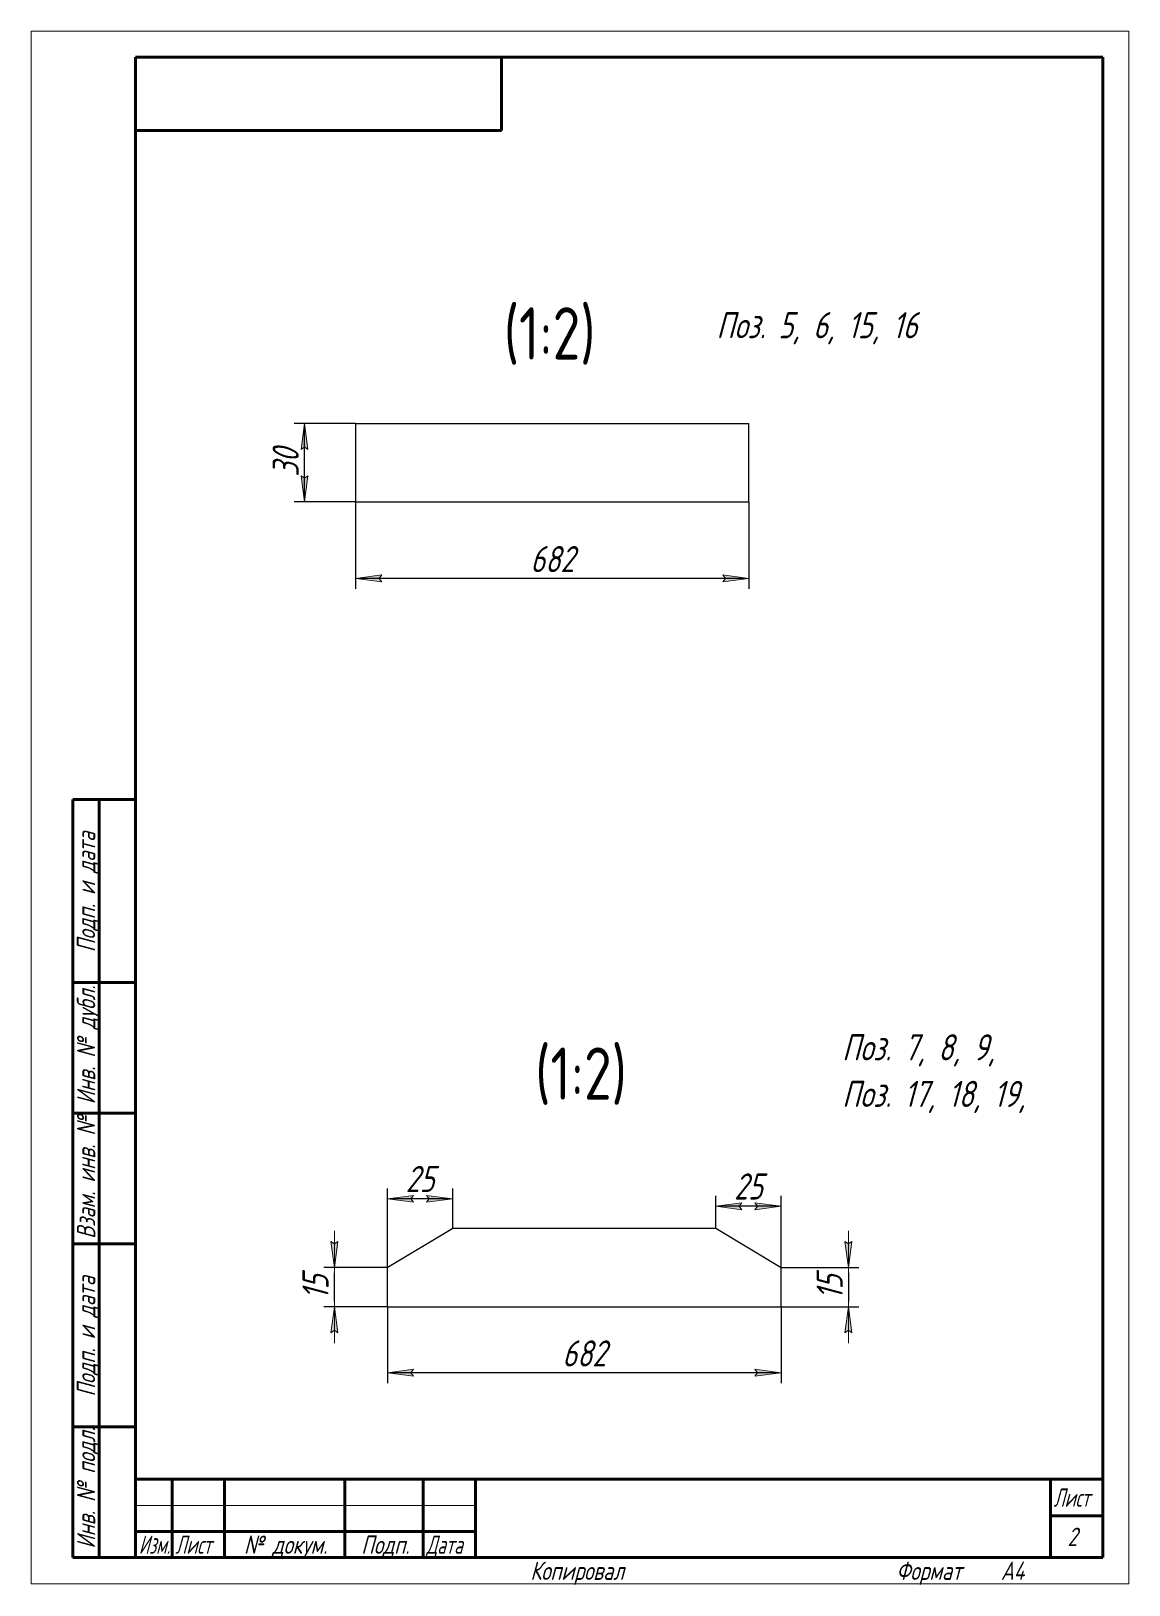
# Model space of a CAD drawing. Header units: millimetres. Extents: x 0 to 6300, y -537 to 1019.
# Drawn here: x 210 to 420, y -0.2 to 297 of the extents above; entities that cross this region are included whole.
import ezdxf

# ---------------------------------------------------------------- set-up
doc = ezdxf.new("R2010")
doc.units = ezdxf.units.MM
doc.linetypes.add('K5LT_BASIC', pattern=[0])
doc.linetypes.add('K5LT_THIN', pattern=[0])
doc.layers.add('Системный слой', color=7, linetype='Continuous')
doc.layers.add('Системный слой (1)', color=7, linetype='Continuous', true_color=0x909090)
doc.styles.add('KDIMTEXTSTYLE', font='GOST_AU.SHX', dxfattribs={"width": 0.96, "oblique": 15, "height": 5})
doc.styles.add('KTEXTSTYLE', font='GOST_AU.SHX', dxfattribs={"width": 0.96, "height": 5})
doc.dimstyles.new('KDIMSTYLE (0.50)', dxfattribs={"dimtxt": 5, "dimasz": 1, "dimexe": 2, "dimexo": 0, "dimgap": 1, "dimtad": 1, "dimlfac": 2, "dimtxsty": 'KDIMTEXTSTYLE', "dimsah": 1, "dimcen": 0, "dimdle": 1, "dimadec": 0, "dimazin": 0, "dimtfac": 0.667, "dimtmove": 0, "dimatfit": 3, "dimfxl": 1, "dimtvp": 1, "dimtolj": 1, "dimtzin": 0, "dimarcsym": 0})

msp = doc.modelspace()

# ---------------------------------------------------------------- texts
at = {"color": 7, "char_height": 2.5, "attachment_point": 1, "style": 'KTEXTSTYLE'}
for s, insert in [('\\H3.5;\\W0.965;\\Q15;\\Q0;\\H10.00;{\\c16711680;(1:2)}', (300.4291, 244.1722)), ('\\H3.5;\\W0.965;\\Q15;\\Q15;\\H5.00;Поз. 5, 6, 15, 16', (341.0948, 243.2388)), ('\\H3.5;\\W0.965;\\Q15;\\Q15;\\H5.00;Поз. 7, 8, 9,', (365.1303, 105.113)), ('\\H3.5;\\W0.965;\\Q15;\\Q0;\\H10.00;{\\c16711680;(1:2)}', (306.4329, 102.584)), ('\\H3.5;\\W0.965;\\Q15;\\Q15;\\H5.00;Поз. 17, 18, 19,', (365.1303, 96.1973))]:
    msp.add_mtext(s, dxfattribs=dict(at, insert=insert))

# ---------------------------------------------------------------- blocks, each defined once
blk = doc.blocks.new('KDIMARROW_01')
at = {"layer": 'Системный слой'}
blk.add_hatch(color=0, dxfattribs=at).paths.add_polyline_path([(0, 0), (-5, 0.66), (-4.5, 0), (-5, -0.66)])
at = {"layer": 'Системный слой', "color": 0, "linetype": 'K5LT_THIN', "lineweight": 18}
for p, q in [((-4.5, 0), (-5, 0.66)), ((-5, 0.66), (0, 0)), ((0, 0), (-5, -0.66)), ((-5, -0.66), (-4.5, 0))]:
    blk.add_line(p, q, dxfattribs=at)
at = {"layer": 'Системный слой (1)', "color": 0, "linetype": 'K5LT_THIN', "lineweight": 18}
blk.add_line((0, 0), (-1, 0), dxfattribs=at)
blk = doc.blocks.new('D12')
at = {"color": 0, "lineweight": -2}
for p, q in [((278.15, 52.99), (278.15, 38.36)), ((353.46, 52.99), (353.46, 38.36)), ((352.46, 40.36), (279.15, 40.36))]:
    blk.add_line(p, q, dxfattribs=at)
at = {"layer": 'Defpoints', "color": 0}
for p in [(278.15, 52.99), (353.46, 52.99), (278.15, 40.36)]:
    blk.add_point(p, dxfattribs=at)
at = {"color": 0, "lineweight": -2, "rotation": 180}
blk.add_blockref('KDIMARROW_01', (278.15, 40.36), dxfattribs=at)
at = {"color": 0, "lineweight": -2}
blk.add_blockref('KDIMARROW_01', (353.46, 40.36), dxfattribs=at)
at = {"color": 7, "insert": (315.8, 44.06), "char_height": 5, "attachment_point": 5, "style": 'KDIMTEXTSTYLE'}
blk.add_mtext('\\A1;\\H5.0;\\W0.965;\\Q15;\\H5.0;\\W0.965;\\Q15;\\Q15;682', dxfattribs=at)
blk = doc.blocks.new('KDIMARROW_02')
at = {"layer": 'Системный слой'}
blk.add_hatch(color=0, dxfattribs=at).paths.add_polyline_path([(4.5, 0), (5, 0.66), (0, 0), (5, -0.66)])
at = {"layer": 'Системный слой', "color": 0, "linetype": 'K5LT_THIN', "lineweight": 18}
for p, q in [((5, 0.66), (0, 0)), ((0, 0), (5, -0.66)), ((0, 0), (7, 0)), ((4.5, 0), (5, 0.66)), ((5, -0.66), (4.5, 0))]:
    blk.add_line(p, q, dxfattribs=at)
at = {"layer": 'Системный слой (1)', "color": 0, "linetype": 'K5LT_THIN', "lineweight": 18}
blk.add_line((0, 0), (-1, 0), dxfattribs=at)
blk = doc.blocks.new('D13')
at = {"color": 0, "lineweight": -2}
for p, q in [((278.15, 60.49), (266.01, 60.49)), ((268.01, 53.99), (268.01, 59.49)), ((278.15, 52.99), (266.01, 52.99))]:
    blk.add_line(p, q, dxfattribs=at)
at = {"layer": 'Defpoints', "color": 0}
for p in [(268.01, 60.49), (278.15, 60.49), (278.15, 52.99)]:
    blk.add_point(p, dxfattribs=at)
at = {"color": 0, "lineweight": -2}
for p, rotation in [((268.01, 60.49), 90), ((268.01, 52.99), 270)]:
    blk.add_blockref('KDIMARROW_02', p, dxfattribs=dict(at, rotation=rotation))
at = {"color": 7, "insert": (264.4, 56.74), "char_height": 5, "attachment_point": 5, "rotation": 90, "style": 'KDIMTEXTSTYLE'}
blk.add_mtext('\\A1;\\H5.0;\\W0.965;\\Q15;15', dxfattribs=at)
blk = doc.blocks.new('D14')
at = {"color": 0, "lineweight": -2}
for p, q in [((278.15, 60.49), (278.15, 75.63)), ((290.65, 67.99), (290.65, 75.63)), ((289.65, 73.63), (279.15, 73.63))]:
    blk.add_line(p, q, dxfattribs=at)
at = {"layer": 'Defpoints', "color": 0}
for p in [(278.15, 73.63), (290.65, 67.99), (278.15, 60.49)]:
    blk.add_point(p, dxfattribs=at)
at = {"color": 0, "lineweight": -2, "rotation": 180}
blk.add_blockref('KDIMARROW_01', (278.15, 73.63), dxfattribs=at)
at = {"color": 0, "lineweight": -2}
blk.add_blockref('KDIMARROW_01', (290.65, 73.63), dxfattribs=at)
at = {"color": 7, "insert": (284.4, 77.43), "char_height": 5, "attachment_point": 5, "style": 'KDIMTEXTSTYLE'}
blk.add_mtext('\\A1;\\H5.0;\\W0.965;\\Q15;25', dxfattribs=at)
blk = doc.blocks.new('D15')
at = {"color": 0, "lineweight": -2}
for p, q in [((353.46, 60.49), (368.35, 60.49)), ((366.35, 59.49), (366.35, 53.99)), ((353.46, 52.99), (368.35, 52.99))]:
    blk.add_line(p, q, dxfattribs=at)
at = {"layer": 'Defpoints', "color": 0}
for p in [(353.46, 60.49), (353.46, 52.99), (366.35, 52.99)]:
    blk.add_point(p, dxfattribs=at)
at = {"color": 0, "lineweight": -2}
for p, rotation in [((366.35, 60.49), 90), ((366.35, 52.99), 270)]:
    blk.add_blockref('KDIMARROW_02', p, dxfattribs=dict(at, rotation=rotation))
at = {"color": 7, "insert": (362.75, 56.74), "char_height": 5, "attachment_point": 5, "rotation": 90, "style": 'KDIMTEXTSTYLE'}
blk.add_mtext('\\A1;\\H5.0;\\W0.965;\\Q15;15', dxfattribs=at)
blk = doc.blocks.new('D16')
at = {"color": 0, "lineweight": -2}
for p, q in [((340.96, 67.99), (340.96, 74.2)), ((352.46, 72.2), (341.96, 72.2)), ((353.46, 60.49), (353.46, 74.2))]:
    blk.add_line(p, q, dxfattribs=at)
at = {"layer": 'Defpoints', "color": 0}
for p in [(340.96, 72.2), (340.96, 67.99), (353.46, 60.49)]:
    blk.add_point(p, dxfattribs=at)
at = {"color": 0, "lineweight": -2, "rotation": 180}
blk.add_blockref('KDIMARROW_01', (340.96, 72.2), dxfattribs=at)
at = {"color": 0, "lineweight": -2}
blk.add_blockref('KDIMARROW_01', (353.46, 72.2), dxfattribs=at)
at = {"color": 7, "insert": (347.21, 76), "char_height": 5, "attachment_point": 5, "style": 'KDIMTEXTSTYLE'}
blk.add_mtext('\\A1;\\H5.0;\\W0.965;\\Q15;25', dxfattribs=at)
blk = doc.blocks.new('D17')
at = {"color": 0, "lineweight": -2}
for p, q in [((272.08, 221.95), (260.31, 221.95)), ((262.31, 207.95), (262.31, 220.95)), ((272.08, 206.95), (260.31, 206.95))]:
    blk.add_line(p, q, dxfattribs=at)
at = {"layer": 'Defpoints', "color": 0}
for p in [(262.31, 221.95), (272.08, 221.95), (272.08, 206.95)]:
    blk.add_point(p, dxfattribs=at)
at = {"color": 0, "lineweight": -2}
for p, rotation in [((262.31, 221.95), 90), ((262.31, 206.95), 270)]:
    blk.add_blockref('KDIMARROW_01', p, dxfattribs=dict(at, rotation=rotation))
at = {"color": 7, "insert": (258.7, 214.45), "char_height": 5, "attachment_point": 5, "rotation": 90, "style": 'KDIMTEXTSTYLE'}
blk.add_mtext('\\A1;\\H5.0;\\W0.965;\\Q15;30', dxfattribs=at)
blk = doc.blocks.new('D18')
at = {"color": 0, "lineweight": -2}
for p, q in [((272.08, 206.95), (272.08, 190.31)), ((347.3, 206.95), (347.3, 190.31)), ((346.3, 192.31), (273.08, 192.31))]:
    blk.add_line(p, q, dxfattribs=at)
at = {"layer": 'Defpoints', "color": 0}
for p in [(272.08, 206.95), (347.3, 206.95), (272.08, 192.31)]:
    blk.add_point(p, dxfattribs=at)
at = {"color": 0, "lineweight": -2, "rotation": 180}
blk.add_blockref('KDIMARROW_01', (272.08, 192.31), dxfattribs=at)
at = {"color": 0, "lineweight": -2}
blk.add_blockref('KDIMARROW_01', (347.3, 192.31), dxfattribs=at)
at = {"color": 7, "insert": (309.69, 196), "char_height": 5, "attachment_point": 5, "style": 'KDIMTEXTSTYLE'}
blk.add_mtext('\\A1;\\H5.0;\\W0.965;\\Q15;\\H5.0;\\W0.965;\\Q15;\\Q15;682', dxfattribs=at)
blk = doc.blocks.new('U5')
at = {"color": 7, "linetype": 'K5LT_THIN', "lineweight": 18}
for p, q in [((210, 0), (210, 297)), ((210, 297), (420, 297)), ((420, 297), (420, 0)), ((230, 15), (295, 15)), ((420, 0), (210, 0))]:
    blk.add_line(p, q, dxfattribs=at)
at = {"color": 5, "linetype": 'K5LT_BASIC', "lineweight": 60, "true_color": 0x0000ff}
for p, q in [((230, 5), (230, 292)), ((230, 292), (415, 292)), ((300, 292), (300, 278)), ((415, 292), (415, 5)), ((300, 278), (230, 278)), ((218, 5), (218, 150)), ((230, 150), (218, 150)), ((223, 5), (223, 150)), ((230, 115), (218, 115)), ((230, 90), (218, 90)), ((230, 65), (218, 65)), ((230, 30), (218, 30)), ((230, 20), (415, 20)), ((230, 5), (230, 20)), ((237, 5), (237, 20)), ((247, 5), (247, 20)), ((270, 5), (270, 20)), ((285, 5), (285, 20)), ((295, 5), (295, 20)), ((405, 5), (405, 20)), ((405, 13), (415, 13)), ((230, 10), (237, 10)), ((237, 10), (247, 10)), ((247, 10), (270, 10)), ((270, 10), (285, 10)), ((285, 10), (295, 10)), ((230, 5), (218, 5)), ((415, 5), (230, 5))]:
    blk.add_line(p, q, dxfattribs=at)
at = {"color": 7, "char_height": 2.5, "attachment_point": 1, "rotation": 90, "style": 'KTEXTSTYLE'}
for s, insert in [('\\H3.5;\\W0.965;\\Q15;\\Q15;Подп. и дата', (218.77, 120.8)), ('\\H3.5;\\W0.965;\\Q15;\\Q15;Инв. № дубл.', (218.77, 91.71)), ('\\H3.5;\\W0.965;\\Q15;\\Q15;Взам. инв. №', (218.77, 65.98)), ('\\H3.5;\\W0.965;\\Q15;\\Q15;Подп. и дата', (218.77, 35.8)), ('\\H3.5;\\W0.965;\\Q15;\\Q15;Инв. № подл.', (218.77, 6.71))]:
    blk.add_mtext(s, dxfattribs=dict(at, insert=insert))
at = {"color": 7, "char_height": 2.5, "attachment_point": 1, "style": 'KTEXTSTYLE'}
for s, insert in [('\\H3.5;\\W0.965;\\Q15;\\Q15;\\W0.816;Лист', (405.6, 18.23)), ('\\H3.5;\\W0.965;\\Q15;\\Q15;\\W0.797;Изм.', (230.61, 9.23)), ('\\H3.5;\\W0.965;\\Q15;\\Q15;\\W0.816;Лист', (237.6, 9.23)), ('\\H3.5;\\W0.965;\\Q15;\\Q15;№ докум.', (250.72, 9.23)), ('\\H3.5;\\W0.965;\\Q15;\\Q15;Подп.', (273.15, 9.23)), ('\\H3.5;\\W0.965;\\Q15;\\Q15;\\W0.816;Дата', (285.6, 9.23)), ('\\H3.5;\\W0.965;\\Q15;\\Q15;2', (408.25, 10.73)), ('\\H3.5;\\W0.965;\\Q15;\\Q15;Копировал', (305.5, 4.23)), ('\\H3.5;\\W0.965;\\Q15;\\Q15;Формат', (375.5, 4.23)), ('\\H3.5;\\W0.965;\\Q15;\\Q15;A4', (395.5, 4.23))]:
    blk.add_mtext(s, dxfattribs=dict(at, insert=insert))

# ---------------------------------------------------------------- dimensions: what is measured, and where the dimension line sits
at = {"color": 7}
for base, p1, p2, override, picture, middle in [((262.3072, 221.9474), (272.0796, 206.9474), (272.0796, 221.9474), {"dimexo": 0, "dimpost": '\\H5.0;\\W0.965;\\Q15;<>', "dimblk1": 'KDIMARROW_01', "dimblk2": 'KDIMARROW_01', "dimse1": 0, "dimse2": 0, "dimclrt": 7, "dimtolj": 1}, 'D17', (262.3072, 214.4474)), ((268.005, 60.4859), (278.1459, 52.9859), (278.1459, 60.4859), {"dimexo": 0, "dimpost": '\\H5.0;\\W0.965;\\Q15;<>', "dimblk1": 'KDIMARROW_02', "dimblk2": 'KDIMARROW_02', "dimse1": 0, "dimse2": 0, "dimclrt": 7, "dimtolj": 1}, 'D13', (268.005, 56.7359)), ((366.3501, 52.9859), (353.4553, 60.4859), (353.4553, 52.9859), {"dimexo": 0, "dimpost": '\\H5.0;\\W0.965;\\Q15;<>', "dimblk1": 'KDIMARROW_02', "dimblk2": 'KDIMARROW_02', "dimse1": 0, "dimse2": 0, "dimclrt": 7, "dimtolj": 1}, 'D15', (366.3501, 56.7359))]:
    dim = msp.add_linear_dim(base=base, p1=p1, p2=p2, angle=90, dimstyle='KDIMSTYLE (0.50)', override=override, dxfattribs=at)
    dim.commit()
    dim.dimension.update_dxf_attribs({"geometry": picture, "text_midpoint": middle, "dimtype": 160})
for base, p1, p2, picture, middle in [((272.0796, 192.309), (347.2993, 206.9474), (272.0796, 206.9474), 'D18', (309.6895, 192.309)), ((278.1459, 40.3647), (353.4553, 52.9859), (278.1459, 52.9859), 'D12', (315.8006, 40.3647))]:
    dim = msp.add_linear_dim(base=base, p1=p1, p2=p2, text='\\H5.0;\\W0.965;\\Q15;\\H5.0;\\W0.965;\\Q15;\\Q15;682', dimstyle='KDIMSTYLE (0.50)', override={"dimexo": 0, "dimblk1": 'KDIMARROW_01', "dimblk2": 'KDIMARROW_01', "dimse1": 0, "dimse2": 0, "dimclrt": 7, "dimtolj": 1}, dxfattribs=at)
    dim.commit()
    dim.dimension.update_dxf_attribs({"geometry": picture, "text_midpoint": middle, "dimtype": 160})
for base, p1, p2, picture, middle in [((278.1459, 73.6291), (290.6459, 67.9859), (278.1459, 60.4859), 'D14', (284.3959, 73.6291)), ((340.9553, 72.1992), (353.4553, 60.4859), (340.9553, 67.9859), 'D16', (347.2053, 72.1992))]:
    dim = msp.add_linear_dim(base=base, p1=p1, p2=p2, dimstyle='KDIMSTYLE (0.50)', override={"dimexo": 0, "dimpost": '\\H5.0;\\W0.965;\\Q15;<>', "dimblk1": 'KDIMARROW_01', "dimblk2": 'KDIMARROW_01', "dimse1": 0, "dimse2": 0, "dimclrt": 7, "dimtolj": 1}, dxfattribs=at)
    dim.commit()
    dim.dimension.update_dxf_attribs({"geometry": picture, "text_midpoint": middle, "dimtype": 160})

# ---------------------------------------------------------------- linework, layer by layer
at = {"color": 3}
for p, q in [((272.0796, 221.9474), (272.0796, 206.9474)), ((272.0796, 221.9474), (347.2993, 221.9474)), ((347.2993, 206.9474), (347.2993, 221.9474)), ((272.0796, 206.9474), (347.2993, 206.9474)), ((278.1459, 60.4859), (290.6459, 67.9859)), ((290.6459, 67.9859), (340.9553, 67.9859)), ((340.9553, 67.9859), (353.4553, 60.4859)), ((278.1459, 60.4859), (278.1459, 52.9859)), ((353.4553, 52.9859), (353.4553, 60.4859)), ((278.1459, 52.9859), (353.4553, 52.9859))]:
    msp.add_line(p, q, dxfattribs=at)

# ---------------------------------------------------------------- block references
msp.add_blockref('U5', (0, 0))

msp.set_redraw_order([(e.dxf.handle, doc.entitydb.next_handle()) for e in msp.query("TEXT MTEXT ATTDEF DIMENSION ARC_DIMENSION")])  # texts and dimensions are drawn at this point

doc.saveas('drawing.dxf')
